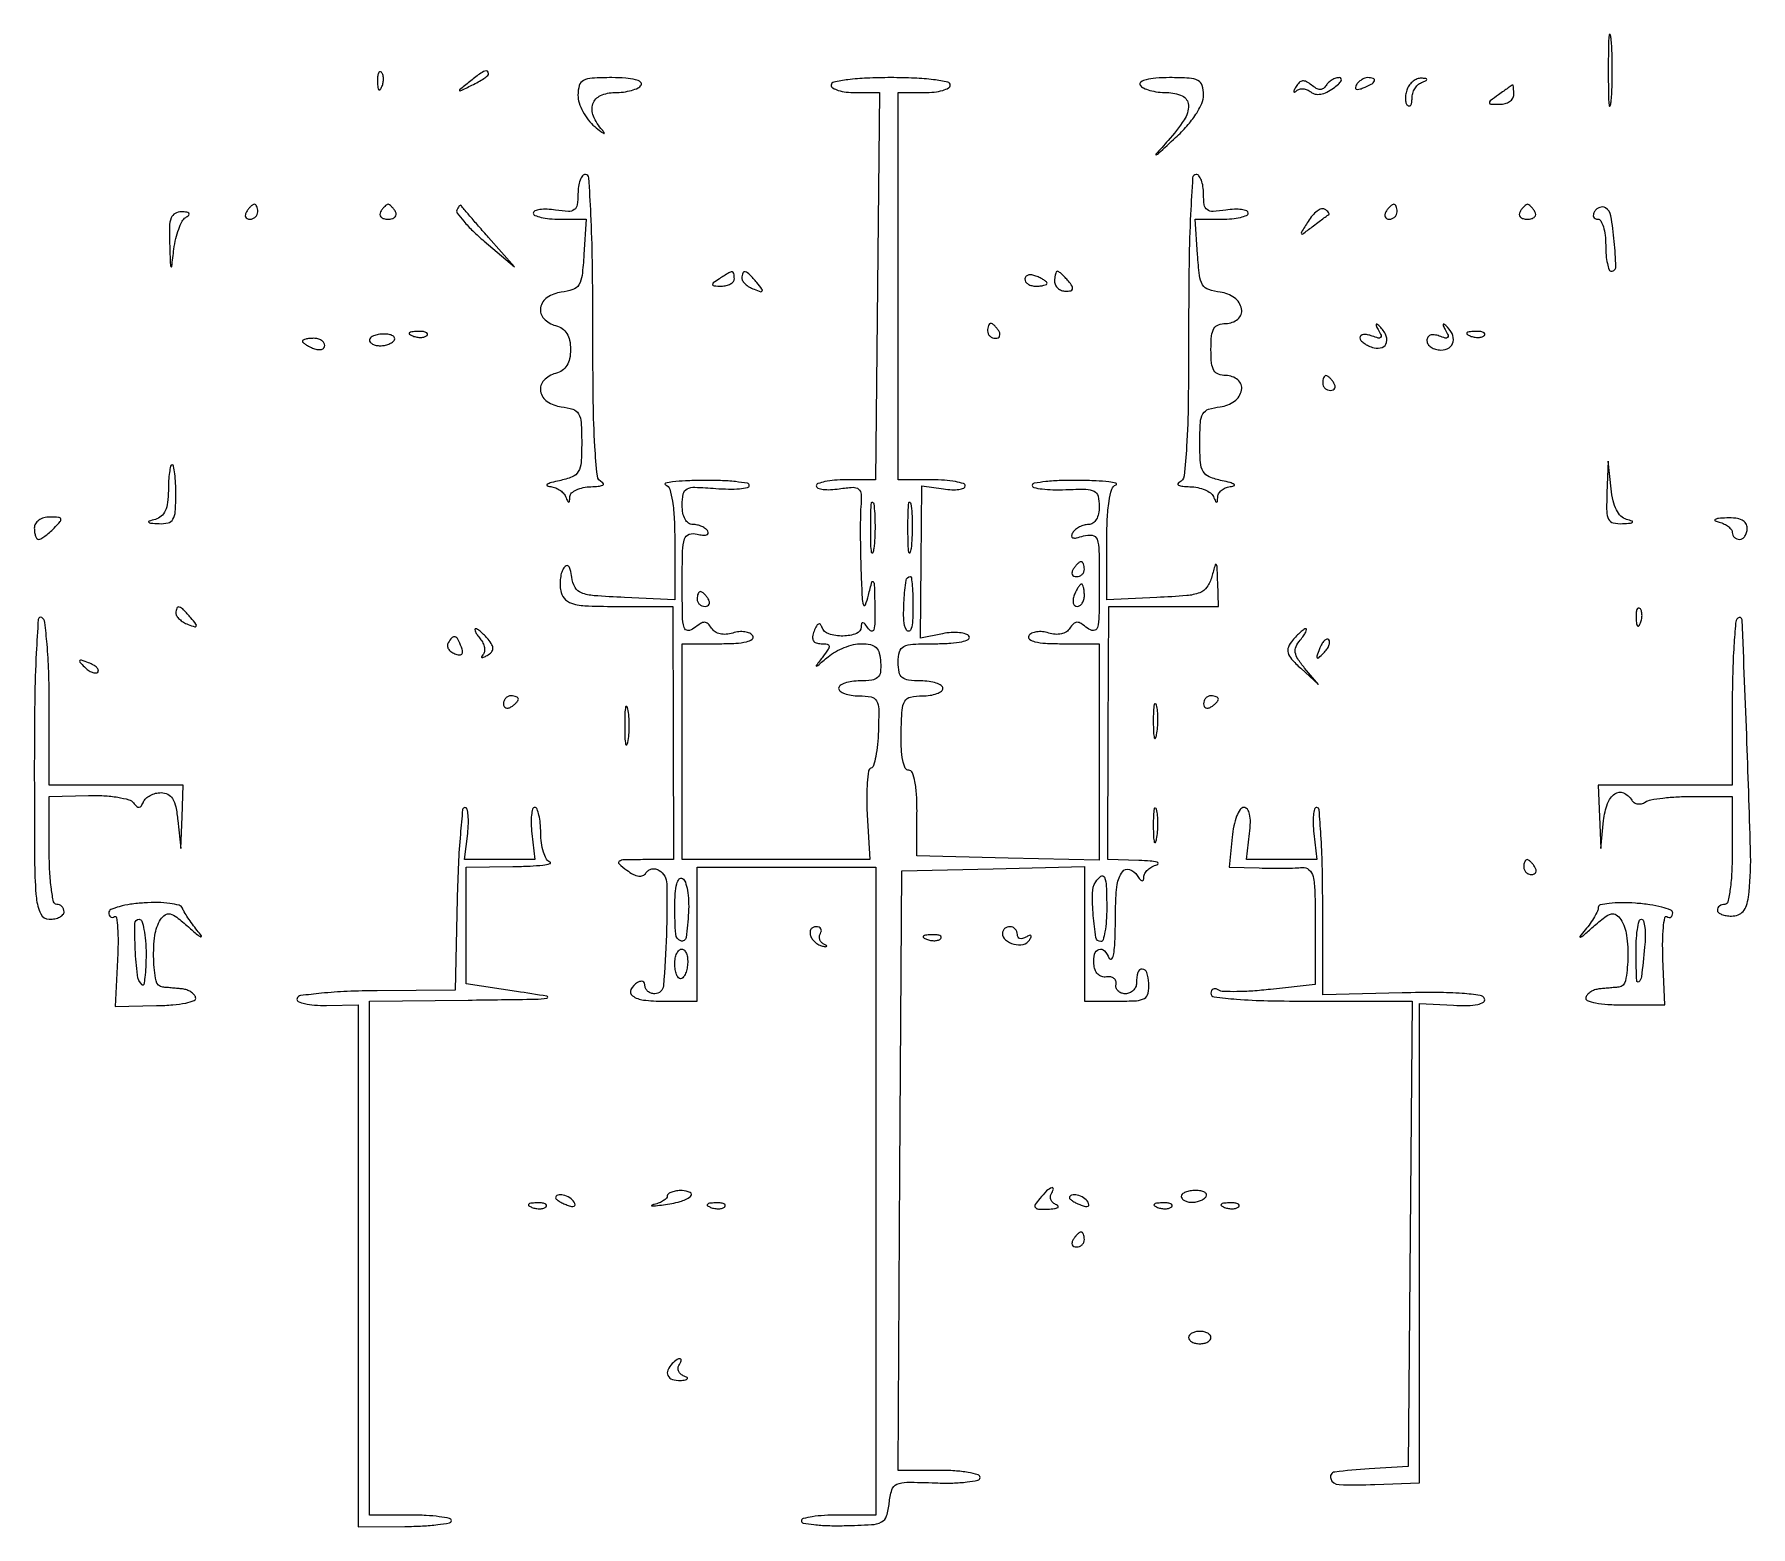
# Model space of a CAD drawing. Extents: x 4 to 234, y 3 to 204.
import ezdxf

# ---------------------------------------------------------------- set-up
doc = ezdxf.new("R2010")
doc.units = 0

msp = doc.modelspace()

# ---------------------------------------------------------------- linework, layer by layer
for points in [[(215.349414, 199, 0.003751), (215.372277, 195.952816, 0.018707), (215.461859, 194.245312, 0.76997), (215.592873, 194.223005, 0.084525), (215.732205, 194.75, 0.014123), (215.851512, 196.684912, 0.008335), (215.890106, 199, 0.008335), (215.851512, 201.315088, 0.014123), (215.732205, 203.25, 0.084525), (215.592873, 203.776995, 0.76997), (215.461859, 203.754688, 0.018707), (215.372277, 202.047184, 0.003751)], [(50.078947, 197.416667, 0.018894), (50.137993, 196.670344, 0.168741), (50.279315, 196.37858, 0.470617), (50.461564, 196.395823, 0.054073), (50.683114, 196.8125, 0.051402), (50.839148, 197.359369, 0.05415), (50.876576, 197.916927, 0.060344), (50.797407, 198.402231, 0.126455), (50.604167, 198.729167, 0.296942), (50.385309, 198.77538, 0.208169), (50.200665, 198.592839, 0.077125), (50.089945, 198.112848, 0.028489)], [(62.44113, 197.444834, 0.000942), (61.103064, 196.368677, 0.387311), (61.086321, 196.259764, 0.374075), (61.194807, 196.229929, 0.000927), (62.75, 196.980018, 0.015626), (63.612012, 197.431534, 0.022763), (64.339062, 197.886617, 0.019609), (64.887367, 198.298271, 0.225611), (65, 198.535184, 0.244706), (64.834265, 198.853546, 0.258978), (64.485663, 198.889937, 0.060108), (63.784922, 198.486037, 0.008126)], [(111, 197, 0.266998), (111.221325, 196.615078, 0.057274), (111.954688, 196.293956, 0.045524), (113.004814, 196.073075, 0.029145), (114.25, 196.000702), (117.5, 196.001403), (117.217606, 170.000702), (116.935213, 144), (112.967606, 144, 0.019628), (111.446826, 143.940277, 0.031747), (110.165484, 143.757125, 0.03353), (109.227679, 143.495071, 0.317925), (109, 143.173193, 0.319542), (109.205462, 142.884525, 0.053377), (109.907287, 142.722422, 0.041727), (110.90464, 142.685568, 0.024819), (112.088636, 142.799701, -0.020515), (113.936375, 142.993878, -0.192517), (114.681105, 142.749808, -0.212902), (115.010621, 142.074874, -0.025553), (114.982674, 140.376508, 0.013643), (114.922162, 138.874433, 0.004081), (114.91112, 136.582474, 0.004088), (114.940778, 134.008105, 0.004416), (115.012352, 131.5, 0.003202), (115.15769, 128.18133, 0.067068), (115.338937, 127.207998, 0.708033), (115.592791, 127.202778, 0.027506), (116, 128.5, -0.005847), (116.478412, 130.292165, -0.664233), (116.65903, 130.314972, -0.12402), (116.790637, 129.852057, -0.001832), (116.866372, 127, -0.009518), (116.874484, 124.893066, -0.066587), (116.723027, 123.878326, -0.406306), (116.41296, 123.701701, -0.187915), (116, 124, 0.021149), (115.559769, 124.621859, 0.167501), (115.269141, 124.8125, 0.405416), (115.081977, 124.704915, 0.066727), (115.015313, 124.25, -0.311649), (114.380463, 123.354066, -0.085325), (112.582988, 123.027219, -0.078469), (110.672519, 123.310065, -0.240864), (109.766854, 124.199438, 0.096544), (109.55464, 124.575078, 0.339111), (109.300063, 124.629388, 0.160643), (109.015238, 124.357444, 0.0309), (108.714905, 123.699438, 0.055048), (108.515212, 122.93782, 0.164252), (108.609974, 122.414561, 0.191052), (108.986748, 122.104552, 0.07789), (109.65383, 122, -0.038761), (110.476558, 121.936124, -0.331907), (110.719557, 121.687968, -0.185629), (110.61433, 121.244783, -0.014687), (109.889678, 120.25, 0.001609), (108.985605, 119.074767, 0.621148), (109.022569, 119, 0.176901), (109.190949, 119.061498, 0.000873), (110.595974, 120.25, -0.04887), (111.562516, 120.920066, -0.034132), (112.763158, 121.48573, -0.034544), (114.001598, 121.872887, -0.058623), (115.078741, 121.999294, -0.052067), (116.278054, 121.873712, -0.141968), (117.023481, 121.475706, -0.137984), (117.453125, 120.732378, -0.04809), (117.644213, 119.499294, -0.044205), (117.60316, 118.163154, -0.180434), (117.237185, 117.45343, -0.155184), (116.455701, 117.095251, -0.030472), (114.894213, 117, 0.03281), (113.785559, 116.927172, 0.050414), (112.850175, 116.70625, 0.065163), (112.204271, 116.383968, 0.249448), (112, 116, 0.241565), (112.196766, 115.616492, 0.068665), (112.807812, 115.294024, 0.052691), (113.696691, 115.073496, 0.034574), (114.75, 115.000933, -0.045058), (116.370849, 114.855126, -0.225815), (117.090677, 114.33693, -0.123999), (117.379309, 113.233879, -0.01055), (117.344158, 110.282319, -0.016536), (117.223154, 108.453751, -0.024578), (116.986123, 106.867076, -0.02186), (116.682895, 105.634121, -0.246398), (116.344158, 105.28341, 0.283836), (116.026374, 104.904651, 0.016171), (115.8475, 103.323016, 0.020791), (115.770039, 101.322531, 0.01338), (115.838821, 99.002024), (116.177642, 93), (103.588821, 93), (91, 93), (91, 107.5), (91, 122), (96.059017, 122, 0.014226), (98.203688, 122.061034, 0.043664), (99.640575, 122.269643, 0.095169), (100.384723, 122.603041, 0.397499), (100.47486, 123.040677, 0.147938), (100.078116, 123.391097, 0.071205), (99.421166, 123.585397, 0.061084), (98.619286, 123.604145, 0.05222), (97.790997, 123.433665, -0.057517), (96.909957, 123.262008, -0.075361), (96.093129, 123.321679, -0.086591), (95.419402, 123.603443, -0.112562), (94.95137, 124.078686, 0.061589), (94.469106, 124.679227, 0.196906), (94.00174, 124.867168, 0.143853), (93.435417, 124.696786, 0.028692), (92.576215, 124.063253, -0.173597), (91.770373, 123.770051, -0.341471), (91.259258, 124.160968, -0.060371), (91.039588, 125.729295, -0.004641), (91, 129.994187, -0.005184), (91.046054, 134.435746, -0.067326), (91.301043, 136.065654, -0.250079), (91.913738, 136.685321, -0.140088), (93.00138, 136.70989, 0.033809), (93.733252, 136.570513, 0.095442), (94.250238, 136.606613, 0.238295), (94.46851, 136.80112, 0.236417), (94.442363, 137.093259, 0.095554), (94.122626, 137.440555, 0.052741), (93.623294, 137.733645, 0.049897), (93.033747, 137.93274, 0.056553), (92.440983, 138, -0.154487), (91.850458, 138.186918, -0.113414), (91.388519, 138.701201, -0.082342), (91.095653, 139.524785, -0.044365), (91, 140.600694, -0.04766), (91.144363, 142.111768, -0.233599), (91.648173, 142.775236, -0.125284), (92.709441, 143.004876, -0.010799), (95.5, 142.843488, 0.015733), (97.225294, 142.760779, 0.026241), (98.678125, 142.813151, 0.024645), (99.769415, 142.964471, 0.360427), (100, 143.242794, 0.367658), (99.747646, 143.539594, 0.013357), (98.164062, 143.75438, 0.018813), (96.146274, 143.896822, 0.011372), (93.75, 143.921053, 0.007776), (91.433531, 143.855752, 0.018104), (89.703125, 143.717133, 0.036991), (88.761862, 143.536022, 0.719217), (88.75, 143.337719, -0.22467), (89.314976, 142.725477, -0.036926), (89.691225, 141.114578, -0.028271), (89.928516, 138.728131, -0.010645), (90, 135.370977), (90, 127.90862), (83.25, 128.20431, -0.007454), (79.156263, 128.444827, -0.072927), (77.470294, 128.820406, -0.175977), (76.614145, 129.561025, -0.092483), (76.159206, 130.912109, 0.021104), (75.964886, 131.964685, 0.13975), (75.710034, 132.428472, 0.372844), (75.40059, 132.452308, 0.095372), (75.031774, 132.051411, 0.075452), (74.765761, 131.427383, 0.04004), (74.621342, 130.597508, 0.038716), (74.608087, 129.706153, 0.048351), (74.739199, 128.889302, 0.14654), (75.338944, 127.904002, 0.124047), (76.420921, 127.332202, 0.052233), (78.408461, 127.062313, 0.007648), (82.481794, 127), (89.730325, 127), (89.78404, 110), (89.837755, 93), (85.727748, 93, 0.004987), (83.178251, 92.974572, 0.140083), (82.550755, 92.781632, 0.492325), (82.522363, 92.423729, 0.025908), (83.552536, 91.585243, 0.034832), (84.439225, 91.027186, 0.087449), (85.162386, 90.789426, 0.136881), (85.722316, 90.861991, 0.155299), (86.131863, 91.213358, -0.106283), (86.463324, 91.558386, -0.099372), (86.915197, 91.747088, -0.096084), (87.417983, 91.750061, -0.092237), (87.893448, 91.565853, -0.254604), (88.929699, 89.750144, -0.013672), (88.8793, 82.893621, -0.012578), (88.469671, 76.057261, -0.389531), (87.318493, 75, -0.078838), (86.814834, 75.079911, -0.090746), (86.387307, 75.311086, -0.100777), (86.101487, 75.655125, -0.123713), (86, 76.059017, 0.108972), (85.921712, 76.413961, 0.182303), (85.70625, 76.6254, 0.161196), (85.3821, 76.656512, 0.082592), (85, 76.5, 0.135722), (84.117398, 75.54769, 0.373032), (84.315659, 74.724913, 0.126994), (85.793502, 74.155765, 0.028752), (88.5, 74), (93, 74), (93, 83), (93, 92), (105, 92), (117, 92), (117, 48.5), (117, 5), (112, 5, 0.014467), (110.083166, 4.944526, 0.023727), (108.46875, 4.773882, 0.020377), (107.238932, 4.532893, 0.347153), (107, 4.230236, 0.363154), (107.250102, 3.931302, 0.016066), (108.689063, 3.720755, 0.020781), (110.545469, 3.587605, 0.012568), (112.75, 3.57678, 0.00853), (116.409444, 3.713286, 0.103271), (117.761688, 4.073239, 0.203951), (118.442683, 4.877748, 0.049814), (118.796274, 6.617482, -0.047366), (119.146321, 8.383953, -0.221574), (119.817183, 9.139056, -0.104577), (121.154073, 9.409926, -0.007134), (125.046274, 9.321329, 0.014976), (127.328823, 9.305176, 0.024749), (129.251093, 9.444516, 0.022067), (130.707076, 9.688416, 0.353932), (131, 10.050392, 0.337353), (130.716787, 10.422378, 0.024684), (129.381043, 10.721053, 0.026461), (127.601408, 10.931517, 0.016203), (125.488656, 11), (119.977311, 11), (120.238656, 51.25), (120.5, 91.5), (132.75, 91.780779), (145, 92.061558), (145, 83.030779), (145, 74), (149.394213, 74, 0.01265), (151.997202, 74.065864, 0.116571), (153.073753, 74.378568, 0.221301), (153.560097, 75.059191, 0.061267), (153.644213, 76.404041, 0.061666), (153.376952, 77.847404, 0.320896), (152.765577, 78.30593, 0.347281), (152.183753, 77.867252, 0.064152), (152, 76.440983, -0.103216), (151.885271, 75.891133, -0.098834), (151.559375, 75.423289, -0.096907), (151.072549, 75.109789, -0.095012), (150.5, 75, -0.085015), (149.946227, 75.094843, -0.112004), (149.514063, 75.367188, -0.124722), (149.271843, 75.773817, -0.12222), (149.25, 76.25, 0.128584), (149.223342, 76.706194, 0.149582), (148.974902, 77.060828, 0.126385), (148.531039, 77.25443, 0.079645), (147.962432, 77.254946, -0.117685), (147.334238, 77.302935, -0.123862), (146.808943, 77.630081, -0.105574), (146.443145, 78.217507, -0.067954), (146.274581, 79.004946, -0.078345), (146.381044, 80.313428, -0.2518), (146.945373, 80.94288, -0.299171), (147.688439, 80.765098, -0.093026), (148.337719, 79.75, 0.564275), (148.677183, 79.695289, 0.146251), (148.959099, 80.339209, 0.024002), (149.127457, 82.602982, 0.004491), (149.199262, 86.763461, -0.034073), (149.419965, 89.646831, -0.117784), (150.108167, 91.374873, -0.330877), (151.059965, 91.688423, -0.173032), (152.096491, 90.878115, 0.024191), (152.479381, 90.333747, 0.173309), (152.746507, 90.163943, 0.394045), (152.921476, 90.265921, 0.069953), (152.984687, 90.676676, -0.131233), (153.120722, 91.160689, -0.072387), (153.509564, 91.642042, -0.064027), (154.079698, 92.048126, -0.058922), (154.75, 92.310674, 0.330021), (154.895265, 92.491176, 0.358861), (154.76133, 92.667734, 0.040501), (153.831491, 92.809948, 0.010749), (152.331122, 92.883999), (148.162245, 93), (148.21596, 110), (148.269675, 127), (155.634838, 127), (163, 127), (162.90032, 130.25, 0.001929), (162.827757, 132.351329, 0.19596), (162.70926, 132.612878, 0.560572), (162.556824, 132.571762, 0.003865), (162.108669, 131, -0.082252), (161.460674, 129.602461, -0.154024), (160.490976, 128.839171, -0.071156), (158.737144, 128.448575, -0.008253), (154.708349, 128.20431), (148, 127.90862), (148, 135.370977, -0.010645), (148.071484, 138.728131, -0.028271), (148.308775, 141.114578, -0.036926), (148.685024, 142.725477, -0.22467), (149.25, 143.337719, 0.719217), (149.238138, 143.536022, 0.036991), (148.296875, 143.717133, 0.018104), (146.566469, 143.855752, 0.007776), (144.25, 143.921053, 0.011263), (141.853713, 143.897342, 0.018636), (139.835907, 143.756497, 0.013123), (138.250479, 143.544056, 0.368208), (137.999898, 143.25, 0.351298), (138.227846, 142.965522, 0.023859), (139.321731, 142.775606, 0.025859), (140.774669, 142.6701, 0.015648), (142.499898, 142.688234, -0.011863), (145.201167, 142.737077, -0.115001), (146.30789, 142.47252, -0.220835), (146.836269, 141.808954, -0.059513), (147, 140.438234, -0.050013), (146.900946, 139.450424, -0.083666), (146.602251, 138.673016, -0.11019), (146.138723, 138.1787, -0.150633), (145.559017, 138, 0.067829), (144.957074, 137.917964, 0.052389), (144.340325, 137.674779, 0.053437), (143.801877, 137.316564, 0.08103), (143.433788, 136.892866, 0.113869), (143.287857, 136.462349, 0.359143), (143.445308, 136.226959, 0.128686), (143.944965, 136.209117, 0.021768), (144.874771, 136.460254, -0.113007), (146.062987, 136.558232, -0.28558), (146.699557, 136.022994, -0.074244), (146.957047, 134.496342, -0.004719), (147, 129.944943, -0.004673), (146.960416, 125.709533, -0.060861), (146.740679, 124.15321, -0.342965), (146.230054, 123.7665, -0.171685), (145.423785, 124.063253, 0.028692), (144.564583, 124.696786, 0.143853), (143.99826, 124.867168, 0.196906), (143.530894, 124.679227, 0.061589), (143.04863, 124.078686, -0.112562), (142.580598, 123.603443, -0.086591), (141.906871, 123.321679, -0.075361), (141.090043, 123.262008, -0.057517), (140.209003, 123.433665, 0.05222), (139.380714, 123.604145, 0.061084), (138.578834, 123.585397, 0.071205), (137.921884, 123.391097, 0.147938), (137.52514, 123.040677, 0.397499), (137.615277, 122.603041, 0.095169), (138.359425, 122.269643, 0.043664), (139.796312, 122.061034, 0.014226), (141.940983, 122), (147, 122), (147, 107.469221), (147, 92.938442), (134.75, 93.219221), (122.5, 93.5), (122.525183, 99.25, 0.014476), (122.465505, 101.678309, 0.033938), (122.245827, 103.479381, 0.045355), (121.902998, 104.67219, 0.309412), (121.423982, 105, -0.296455), (120.956941, 105.303595, -0.053931), (120.625993, 106.335917, -0.038562), (120.428072, 107.906085, -0.017143), (120.398799, 109.993836, -0.010374), (120.525973, 113.093125, -0.114621), (120.878598, 114.274775, -0.215547), (121.640341, 114.827783, -0.05032), (123.25, 114.993836, 0.034571), (124.303303, 115.069123, 0.052618), (125.192188, 115.291939, 0.068485), (125.803344, 115.615968, 0.241151), (126, 116, 0.254951), (125.790443, 116.384262, 0.06271), (125.11875, 116.70625, 0.048861), (124.149251, 116.927234, 0.031626), (123, 117, -0.030103), (121.386401, 117.097235, -0.144586), (120.55, 117.458333, -0.173074), (120.126572, 118.175563, -0.047675), (120, 119.5, -0.063712), (120.181823, 120.921124, -0.217674), (120.755902, 121.626458, -0.105033), (121.976789, 121.937774, -0.010093), (125.059017, 122, 0.015665), (127.072946, 122.063113, 0.037731), (128.549167, 122.268257, 0.06524), (129.41159, 122.577023, 0.437688), (129.520244, 122.967245, 0.181872), (129.089494, 123.299768, 0.048422), (128.225019, 123.475755, 0.042531), (127.132043, 123.496582, 0.032871), (125.950419, 123.340084), (122.978386, 122.745677), (123.082686, 132.972616), (123.186987, 143.199555), (126.093494, 142.77297, 0.026408), (127.207603, 142.669144, 0.044268), (128.146214, 142.71457, 0.058115), (128.801792, 142.884019, 0.309818), (129, 143.173193, 0.331201), (128.759536, 143.49639, 0.027448), (127.678125, 143.757125, 0.02815), (126.224994, 143.940344, 0.017286), (124.5, 144), (120, 144), (120, 170), (120, 196), (123.5, 196, 0.027026), (124.841111, 196.072542, 0.042582), (125.971875, 196.29375, 0.052312), (126.767902, 196.614308, 0.277684), (127, 197, 0.358912), (126.659026, 197.413821, 0.01702), (124.75, 197.71875, 0.020476), (122.198174, 197.932089, 0.010616), (119, 198, 0.010616), (115.801826, 197.932089, 0.020476), (113.25, 197.71875, 0.01702), (111.340974, 197.413821, 0.358912)], [(77, 195.654988, 0.078397), (77.163258, 194.620156, 0.044165), (77.660938, 193.447027, 0.042752), (78.389005, 192.32341, 0.05374), (79.25, 191.431521, 0.007227), (80.065725, 190.77027, 0.060007), (80.471875, 190.523006, 0.744315), (80.53475, 190.594972, 0.039767), (80.25, 190.976534, -0.080461), (79.079648, 192.843153, -0.183043), (79.018414, 194.48071, -0.210149), (80.03481, 195.59615, -0.104769), (81.940983, 196, 0.031397), (83.112115, 196.073612, 0.037109), (84.1996, 196.29375, 0.040338), (85.065839, 196.614422, 0.146547), (85.5, 197, 0.397171), (85.416353, 197.407294, 0.091154), (84.715335, 197.729054, 0.045191), (83.410761, 197.937148, 0.016966), (81.559017, 198, 0.012668), (78.891759, 197.932413, 0.106502), (77.736033, 197.621408, 0.2071), (77.181089, 196.945303, 0.06983)], [(152.5, 197, 0.146547), (152.934161, 196.614422, 0.040338), (153.8004, 196.29375, 0.037109), (154.887885, 196.073612, 0.031397), (156.059017, 196, -0.107991), (158.154282, 195.54212, -0.284999), (158.967599, 194.31477, -0.155305), (158.399054, 192.324123, -0.036572), (156.252096, 189.554719, 0.001129), (154.599585, 187.709331, 0.788989), (154.64597, 187.642671, 0.09227), (154.942243, 187.827237, 0.000582), (157.252096, 189.946167, 0.026686), (158.77522, 191.504547, 0.035753), (159.969337, 193.078195, 0.040851), (160.75488, 194.529933, 0.103955), (161, 195.696167, 0.073059), (160.815003, 196.955491, 0.205619), (160.255279, 197.623666, 0.104598), (159.092507, 197.932328, 0.012759), (156.440983, 198, 0.016966), (154.589239, 197.937148, 0.045191), (153.284665, 197.729054, 0.091154), (152.583647, 197.407294, 0.397171)], [(173.428702, 196.798558, 0.016746), (173.17859, 196.32953, 0.145908), (173.139852, 196.099215, 0.539115), (173.237981, 196.050748, 0.051532), (173.497665, 196.241324, -0.120623), (173.893236, 196.455368, -0.085994), (174.397212, 196.497971, -0.078143), (174.930977, 196.365537, -0.07352), (175.410826, 196.074008, 0.126141), (175.998531, 195.796057, 0.089481), (176.731099, 195.787027, 0.071667), (177.564543, 196.053313, 0.044788), (178.443964, 196.582684, 0.025876), (179.115201, 197.128951, 0.079863), (179.480327, 197.583663, 0.259322), (179.483023, 197.861508, 0.274884), (179.250147, 198, 0.079883), (178.769107, 197.922653, 0.053415), (178.260229, 197.691986, 0.052536), (177.801767, 197.352571, 0.068848), (177.469989, 196.951442, -0.09966), (177.0976, 196.553499, -0.162543), (176.659782, 196.419205, -0.122336), (176.135473, 196.563244, -0.04532), (175.5, 197, 0.048145), (174.832284, 197.453395, 0.15043), (174.306204, 197.560953, 0.171929), (173.854893, 197.349873, 0.067453)], [(181.507079, 197.011454, 0.1144), (181.393111, 196.674071, 0.32948), (181.512472, 196.474315, 0.155351), (181.868281, 196.443138, 0.036408), (182.448062, 196.618443, 0.029964), (183.51997, 197.105273, 0.168622), (183.942608, 197.558518, 0.444011), (183.798253, 197.882327, 0.079093), (183.059017, 198, 0.088797), (182.65395, 197.927491, 0.053277), (182.21498, 197.709615, 0.051183), (181.810572, 197.389589, 0.061454)], [(188.345077, 196.456872, 0.045168), (188.164704, 195.820352, 0.050128), (188.110032, 195.183873, 0.056457), (188.179658, 194.639794, 0.137182), (188.376461, 194.290205, 0.208648), (188.610988, 194.198159, 0.243994), (188.816836, 194.314935, 0.106677), (188.957153, 194.683705, 0.037777), (189, 195.25, -0.072204), (189.09334, 195.892993, -0.062877), (189.367188, 196.516393, -0.06555), (189.772005, 197.026936, -0.096788), (190.25, 197.337719, 0.01027), (190.89123, 197.611907, 0.30932), (190.97782, 197.754345, 0.36718), (190.873211, 197.864951, 0.011982), (190.218615, 197.921053, 0.11028), (189.684501, 197.835877, 0.071509), (189.139692, 197.523515, 0.066477), (188.667271, 197.040853, 0.068987)], [(200.62394, 195.714286, 0.006197), (199.512349, 194.880134, 0.261955), (199.400148, 194.616404, 0.371588), (199.57816, 194.450871, 0.009385), (200.766144, 194.428571, 0.065856), (201.492678, 194.524681, 0.083125), (202.108388, 194.80625, 0.099193), (202.52021, 195.223982, 0.146162), (202.666667, 195.714286, 0.010379), (202.656433, 196.207238, 0.017162), (202.624894, 196.622321, 0.011234), (202.58096, 196.95165, 0.369485), (202.524463, 197, 0.147703), (202.42678, 196.9705, 0.002053), (201.907525, 196.622321, 0.005548), (201.308131, 196.20706, 0.003599)], [(77, 182.386501, -0.035336), (76.89666, 180.926063, -0.203387), (76.505147, 180.27673, -0.17107), (75.719108, 180.04383, -0.023735), (74, 180.213308, 0.025568), (72.850015, 180.322426, 0.042928), (71.88125, 180.2814, 0.055623), (71.202007, 180.11571, 0.314934), (71, 179.826807, 0.305011), (71.215749, 179.506035, 0.039541), (72.04422, 179.242875, 0.035216), (73.192369, 179.059796, 0.021934), (74.554791, 179), (78.109582, 179), (77.804791, 174.25, -0.01391), (77.545983, 171.441637, -0.106113), (77.117114, 170.194236, -0.175693), (76.305172, 169.537145, -0.054549), (74.75, 169.183578, 0.120294), (72.872817, 168.48984, 0.205639), (71.983685, 167.107969, 0.23341), (72.422407, 165.651056, 0.14192), (74, 164.710251, -0.083895), (74.889715, 164.309535, -0.106161), (75.515278, 163.662715, -0.091306), (75.880476, 162.73509, -0.048274), (76, 161.5, -0.048274), (75.880476, 160.26491, -0.091306), (75.515278, 159.337285, -0.106161), (74.889715, 158.690465, -0.083895), (74, 158.289749, 0.14192), (72.422407, 157.348944, 0.23341), (71.983685, 155.892031, 0.205639), (72.872817, 154.51016, 0.120294), (74.75, 153.816422, -0.048943), (76.317228, 153.478499, -0.187385), (77.079271, 152.861446, -0.116342), (77.424209, 151.697179, -0.014098), (77.5, 149.009821, -0.015534), (77.416163, 146.312014, -0.117255), (77.047252, 145.100468, -0.168328), (76.228119, 144.398895, -0.041037), (74.5, 143.878135, 0.012685), (73.434864, 143.621956, 0.06423), (72.870833, 143.390317, 0.545446), (72.86209, 143.229, 0.139748), (73.166667, 143.118315, -0.065719), (73.841558, 142.980017, -0.057312), (74.491913, 142.667567, -0.060165), (75.021557, 142.237024, -0.09643), (75.337719, 141.75, 0.009076), (75.617987, 141.090194, 0.295955), (75.757018, 141, 0.382689), (75.864758, 141.096611, 0.011437), (75.921053, 141.75, -0.194597), (76.153471, 142.234275, -0.075084), (76.784622, 142.656003, -0.059566), (77.691617, 142.956753, -0.043149), (78.75, 143.078947, 0.017437), (79.734045, 143.141588, 0.068218), (80.325, 143.282867, 0.378789), (80.420113, 143.467484, 0.239112), (80.25, 143.662281, -0.277036), (79.601611, 144.520968, -0.01164), (79.271482, 148.491332, -0.012072), (79.057351, 154.514785, -0.002848), (79, 164.583333, 0.003527), (78.938696, 173.273804, 0.008708), (78.737755, 179.645833, 0.003865), (78.458391, 184.570218, 0.395475), (78, 185, 0.23351), (77.61678, 184.810707, 0.072064), (77.29375, 184.232285, 0.055003), (77.073022, 183.38742, 0.036429)], [(159, 164.583333, -0.002848), (158.942649, 154.514785, -0.012072), (158.728518, 148.491332, -0.01164), (158.398389, 144.520968, -0.277036), (157.75, 143.662281, 0.219293), (157.566336, 143.467298, 0.394769), (157.650521, 143.282867, 0.072443), (158.213971, 143.141409, 0.017938), (159.166667, 143.078947, -0.042957), (160.224243, 142.956296, -0.048922), (161.198163, 142.656003, -0.055367), (161.954699, 142.235334, -0.143262), (162.337719, 141.75, 0.009076), (162.617987, 141.090194, 0.295955), (162.757018, 141, 0.382689), (162.864758, 141.096611, 0.011437), (162.921053, 141.75, -0.130933), (163.084057, 142.236243, -0.086374), (163.490872, 142.667567, -0.076144), (164.075195, 142.979477, -0.067808), (164.75, 143.118315, 0.115038), (165.103002, 143.226188, 0.569172), (165.104688, 143.390317, 0.07108), (164.563635, 143.62179, 0.012919), (163.5, 143.878135, -0.041037), (161.771881, 144.398895, -0.168328), (160.952748, 145.100468, -0.117255), (160.583837, 146.312014, -0.015534), (160.5, 149.009821, -0.014098), (160.575791, 151.697179, -0.116342), (160.920729, 152.861446, -0.187385), (161.682772, 153.478499, -0.048943), (163.25, 153.816422, 0.128134), (165.168048, 154.559125, 0.194677), (166.108391, 156.052573, 0.269203), (165.613527, 157.414388, 0.175857), (164, 158, -0.087745), (162.997538, 158.177287, -0.177212), (162.392857, 158.6875, -0.10769), (162.082184, 159.67572, -0.022514), (162, 161.5, -0.022514), (162.082184, 163.32428, -0.10769), (162.392857, 164.3125, -0.177212), (162.997538, 164.822713, -0.087745), (164, 165, 0.175857), (165.613527, 165.585612, 0.269203), (166.108391, 166.947427, 0.194677), (165.168048, 168.440875, 0.128134), (163.25, 169.183578, -0.054549), (161.694828, 169.537145, -0.175693), (160.882886, 170.194236, -0.106113), (160.454017, 171.441637, -0.01391), (160.195209, 174.25), (159.890418, 179), (163.445209, 179, 0.021934), (164.807631, 179.059796, 0.035216), (165.95578, 179.242875, 0.039541), (166.784251, 179.506035, 0.305011), (167, 179.826807, 0.314934), (166.797993, 180.11571, 0.055623), (166.11875, 180.2814, 0.042928), (165.149985, 180.322426, 0.025568), (164, 180.213308, -0.023735), (162.280892, 180.04383, -0.17107), (161.494853, 180.27673, -0.203387), (161.10334, 180.926063, -0.035336), (161, 182.386501, 0.036429), (160.926978, 183.38742, 0.055003), (160.70625, 184.232285, 0.072064), (160.38322, 184.810707, 0.23351), (160, 185, 0.395475), (159.541609, 184.570218, 0.003865), (159.262245, 179.645833, 0.008708), (159.061304, 173.273804, 0.003527)], [(22.160037, 175.75, 0.000576), (22.273088, 172.836989, 0.15468), (22.357333, 172.603935, 0.670856), (22.451445, 172.629454, 0.001028), (22.74139, 174.991262, -0.027921), (22.988653, 176.382251, -0.031867), (23.382234, 177.675346, -0.033608), (23.852623, 178.710924, -0.128366), (24.331352, 179.225949, 0.052457), (24.742249, 179.552414, 0.378798), (24.758609, 179.78442, 0.205273), (24.477406, 179.942483, 0.024608), (23.75, 179.984687, 0.13014), (22.890892, 179.765253, 0.17751), (22.374083, 179.164634, 0.083994), (22.1448, 177.982523, 0.015408)], [(32.5, 180, 0.082592), (32.343488, 179.6179, 0.161196), (32.3746, 179.29375, 0.182303), (32.586039, 179.078288, 0.108972), (32.940983, 179, 0.093332), (33.345238, 179.076123, 0.09642), (33.688914, 179.29375, 0.099167), (33.918938, 179.618444, 0.105053), (34, 180, 0.042167), (33.967655, 180.382849, 0.061769), (33.870461, 180.70625, 0.081139), (33.727648, 180.92554, 0.210953), (33.559017, 181, 0.151918), (33.34829, 180.934461, 0.038439), (33.066025, 180.70625, 0.035638), (32.768994, 180.382774, 0.029505)], [(50.5, 180, 0.146489), (50.397987, 179.620597, 0.191582), (50.538811, 179.29375, 0.134005), (50.925364, 179.072951, 0.063222), (51.5, 179, 0.063222), (52.074636, 179.072951, 0.134005), (52.461189, 179.29375, 0.191582), (52.602013, 179.620597, 0.146489), (52.5, 180, 0.025622), (52.235369, 180.382847, 0.032351), (51.951311, 180.70625, 0.033983), (51.686704, 180.937141, 0.163822), (51.5, 181, 0.163822), (51.313296, 180.937141, 0.033983), (51.048689, 180.70625, 0.032351), (50.764631, 180.382847, 0.025622)], [(60.763644, 180.316531, 0.285261), (60.795551, 179.824156, 0.021573), (61.655683, 178.724117, 0.024591), (62.879032, 177.426438, 0.015861), (64.413508, 176.042164), (68.5, 172.584328), (65, 176.531133, -0.001861), (63.647829, 178.067399, -0.002819), (62.484102, 179.414785, -0.001069), (61.493062, 180.580431, -0.068455), (61.350136, 180.8055, 0.328806), (61.255558, 180.857953, 0.14245), (61.116034, 180.796985, 0.066782), (60.941883, 180.607198, 0.029521)], [(175.039496, 178.685317, 0.002395), (174.14403, 177.231823, 0.309533), (174.154662, 177.031388, 0.411206), (174.324869, 177.00789, 0.002934), (175.589345, 177.967032, -0.001834), (176.344261, 178.542281, -0.002474), (177.031726, 179.056831, -0.001679), (177.611961, 179.483649, -0.026773), (177.816531, 179.616897, 0.327052), (177.866267, 179.729835, 0.109435), (177.785582, 179.903311, 0.060835), (177.576641, 180.116699, 0.030217), (177.266683, 180.335181, 0.22773), (176.835618, 180.380937, 0.074011), (176.255065, 180.071407, 0.05645), (175.623948, 179.483041, 0.037696)], [(185.5, 180, 0.082592), (185.343488, 179.6179, 0.161196), (185.3746, 179.29375, 0.182303), (185.586039, 179.078288, 0.108972), (185.940983, 179, 0.093332), (186.345238, 179.076123, 0.09642), (186.688914, 179.29375, 0.099167), (186.918938, 179.618444, 0.105053), (187, 180, 0.042167), (186.967655, 180.382849, 0.061769), (186.870461, 180.70625, 0.081139), (186.727648, 180.92554, 0.210953), (186.559017, 181, 0.151918), (186.34829, 180.934461, 0.038439), (186.066025, 180.70625, 0.035638), (185.768994, 180.382774, 0.029505)], [(203.5, 180, 0.146489), (203.397987, 179.620597, 0.191582), (203.538811, 179.29375, 0.134005), (203.925364, 179.072951, 0.063222), (204.5, 179, 0.063222), (205.074636, 179.072951, 0.134005), (205.461189, 179.29375, 0.191582), (205.602013, 179.620597, 0.146489), (205.5, 180, 0.025622), (205.235369, 180.382847, 0.032351), (204.951311, 180.70625, 0.033983), (204.686704, 180.937141, 0.163822), (204.5, 181, 0.163822), (204.313296, 180.937141, 0.033983), (204.048689, 180.70625, 0.032351), (203.764631, 180.382847, 0.025622)], [(213.510081, 180.016312, 0.080893), (213.349448, 179.627895, 0.159256), (213.377561, 179.298542, 0.183522), (213.587109, 179.079835, 0.111402), (213.940983, 179, -0.26942), (214.348842, 178.763029, -0.056132), (214.688914, 177.971875, -0.044842), (214.923096, 176.841003, -0.028651), (215, 175.5, 0.020908), (215.056121, 174.15852, 0.033683), (215.228075, 173.028125, 0.036873), (215.474759, 172.207506, 0.310726), (215.776426, 172, 0.422526), (216.364135, 172.60458, 0.016702), (216.153646, 176.011758, 0.018501), (215.699315, 179.431044, 0.215267), (214.963465, 180.52258, 0.122376), (214.60038, 180.638899, 0.10076), (214.19611, 180.584257, 0.091183), (213.812318, 180.36601, 0.079744)], [(96, 171, 0.011213), (95.169589, 170.436556, 0.309569), (95.083458, 170.201904, 0.327416), (95.271084, 170.047261, 0.011938), (96.25, 170.015313, 0.055234), (96.919445, 170.083567, 0.075283), (97.485938, 170.298248, 0.095191), (97.865757, 170.619685, 0.17131), (98, 171, 0.042895), (97.938046, 171.720828, 0.364836), (97.707705, 171.914708, 0.137048), (97.26282, 171.790433, 0.007234)], [(99, 171.106989, 0.148172), (99.117443, 170.719384, 0.058677), (99.482174, 170.291272, 0.05126), (100.013435, 169.891147, 0.0442), (100.641444, 169.584097, 0.012731), (101.541716, 169.264678, 0.389672), (101.741192, 169.355597, 0.27071), (101.707299, 169.617386, 0.008807), (101.018999, 170.477108, 0.017238), (100.053128, 171.562498, 0.127361), (99.469452, 171.925, 0.389178), (99.129499, 171.765008, 0.097466)], [(137, 170.968615, 0.152681), (137.115494, 170.599211, 0.098158), (137.440625, 170.284531, 0.08088), (137.926468, 170.07223, 0.062722), (138.5, 170, 0.024748), (139.074824, 170.028469, 0.039339), (139.559375, 170.115447, 0.046727), (139.903916, 170.241071, 0.289661), (140, 170.393011, 0.222225), (139.912889, 170.579329, 0.030693), (139.559375, 170.839659, 0.030395), (139.074558, 171.112506, 0.02136), (138.5, 171.361626, 0.055937), (137.925634, 171.511135, 0.100118), (137.440625, 171.483616, 0.147206), (137.122486, 171.289193, 0.184534)], [(141, 170.666667, 0.110531), (141.113835, 170.15801, 0.099964), (141.435961, 169.725, 0.094873), (141.917474, 169.434565, 0.088623), (142.484124, 169.333333, 0.046192), (143.161164, 169.396015, 0.284908), (143.408272, 169.621532, 0.21616), (143.350913, 170.0015, 0.02929), (142.861679, 170.666667, 0.015561), (142.410313, 171.177323, 0.020979), (141.969258, 171.608333, 0.018608), (141.58358, 171.929718, 0.165873), (141.377555, 172, 0.278952), (141.231901, 171.911882, 0.051723), (141.110907, 171.608333, 0.042237), (141.027384, 171.177572, 0.02678)], [(54.8125, 163.316886, 0.051402), (55.359369, 163.160852, 0.05415), (55.916927, 163.123424, 0.060344), (56.402231, 163.202593, 0.126455), (56.729167, 163.395833, 0.296942), (56.77538, 163.614691, 0.208169), (56.592839, 163.799335, 0.077125), (56.112848, 163.910055, 0.028489), (55.416667, 163.921053, 0.018894), (54.670344, 163.862007, 0.168741), (54.37858, 163.720685, 0.470617), (54.395823, 163.538436, 0.054073)], [(132, 164, 0.105053), (132.081062, 163.618444, 0.099167), (132.311086, 163.29375, 0.09642), (132.654762, 163.076123, 0.093332), (133.059017, 163, 0.108972), (133.413961, 163.078288, 0.182303), (133.6254, 163.29375, 0.161196), (133.656512, 163.6179, 0.082592), (133.5, 164, 0.029505), (133.231006, 164.382774, 0.035638), (132.933975, 164.70625, 0.038439), (132.65171, 164.934461, 0.151918), (132.440983, 165, 0.210953), (132.272352, 164.92554, 0.081139), (132.129539, 164.70625, 0.061769), (132.032345, 164.382849, 0.042167)], [(184.50372, 164.080061, -0.031252), (184.840997, 163.405299, -0.315478), (184.778946, 163.114391, -0.260391), (184.460656, 163.036504, -0.024236), (183.664045, 163.298676, 0.04341), (183.026257, 163.481828, 0.080282), (182.488813, 163.499385, 0.129328), (182.135849, 163.356442, 0.236459), (182, 163.085247, 0.179373), (182.134233, 162.723114, 0.060702), (182.556273, 162.338064, 0.051093), (183.168927, 161.990329, 0.039614), (183.893696, 161.73805, 0.151005), (184.992573, 161.786397, 0.259401), (185.580127, 162.457023, 0.176443), (185.425828, 163.572638, 0.086648), (184.535286, 164.721056, 0.05845), (184.271217, 164.910204, 0.554901), (184.17221, 164.855032, 0.128503), (184.226818, 164.594226, 0.016002)], [(193.50372, 164.080061, -0.031252), (193.840997, 163.405299, -0.315478), (193.778946, 163.114391, -0.260391), (193.460656, 163.036504, -0.024236), (192.664045, 163.298676, 0.055803), (191.982508, 163.476275, 0.125109), (191.45439, 163.420353, 0.174033), (191.12407, 163.142671, 0.132555), (191, 162.682901, 0.14809), (191.144852, 162.204558, 0.09891), (191.552269, 161.797031, 0.082461), (192.161311, 161.522267, 0.064904), (192.880066, 161.428571, 0.138856), (193.96263, 161.735123, 0.208563), (194.51498, 162.52935, 0.167291), (194.365732, 163.62757, 0.091724), (193.535286, 164.721056, 0.05845), (193.271217, 164.910204, 0.554901), (193.17221, 164.855032, 0.128503), (193.226818, 164.594226, 0.016002)], [(196.8125, 163.316886, 0.051402), (197.359369, 163.160852, 0.05415), (197.916927, 163.123424, 0.060344), (198.402231, 163.202593, 0.126455), (198.729167, 163.395833, 0.296942), (198.77538, 163.614691, 0.208169), (198.592839, 163.799335, 0.077125), (198.112848, 163.910055, 0.028489), (197.416667, 163.921053, 0.018894), (196.670344, 163.862007, 0.168741), (196.37858, 163.720685, 0.470617), (196.395823, 163.538436, 0.054073)], [(40, 162.606989, 0.222225), (40.087111, 162.420671, 0.030693), (40.440625, 162.160341, 0.030395), (40.925442, 161.887494, 0.02136), (41.5, 161.638374, 0.055937), (42.074366, 161.488865, 0.100118), (42.559375, 161.516384, 0.147206), (42.877514, 161.710807, 0.184534), (43, 162.031385, 0.152681), (42.884506, 162.400789, 0.098158), (42.559375, 162.715469, 0.08088), (42.073532, 162.92777, 0.062722), (41.5, 163, 0.024748), (40.925176, 162.971531, 0.039339), (40.440625, 162.884553, 0.046727), (40.096084, 162.758929, 0.289661)], [(49, 162.785714, 0.177669), (49.110023, 162.485859, 0.092326), (49.423289, 162.230804, 0.072414), (49.889664, 162.058116, 0.05256), (50.440983, 162, 0.049465), (51.028204, 162.058236, 0.04742), (51.601322, 162.230804, 0.051141), (52.077588, 162.484489, 0.106803), (52.367564, 162.785714, 0.251349), (52.385718, 163.082567, 0.161426), (52.144585, 163.340625, 0.085489), (51.631456, 163.515602, 0.039538), (50.926581, 163.571429, 0.0389), (50.188845, 163.513946, 0.057994), (49.565933, 163.340625, 0.076248), (49.14145, 163.086501, 0.223398)], [(177, 157, 0.105053), (177.081062, 156.618444, 0.099167), (177.311086, 156.29375, 0.09642), (177.654762, 156.076123, 0.093332), (178.059017, 156, 0.108972), (178.413961, 156.078288, 0.182303), (178.6254, 156.29375, 0.161196), (178.656512, 156.6179, 0.082592), (178.5, 157, 0.029505), (178.231006, 157.382774, 0.035638), (177.933975, 157.70625, 0.038439), (177.65171, 157.934461, 0.151918), (177.440983, 158, 0.210953), (177.272352, 157.92554, 0.081139), (177.129539, 157.70625, 0.061769), (177.032345, 157.382849, 0.042167)], [(22, 142.573324, -0.030212), (21.903021, 140.969811, -0.075773), (21.58896, 139.844089, -0.108169), (21.042107, 139.107806, -0.115727), (20.25, 138.689326, 0.01159), (19.4117, 138.449367, 0.541772), (19.37122, 138.306344, 0.197309), (19.607705, 138.187999, 0.005718), (20.75, 138.116001, 0.068838), (21.963546, 138.220562, 0.208528), (22.616625, 138.701321, 0.116033), (22.928522, 139.731355, 0.015749), (23, 142, 0.011735), (22.964002, 143.53358, 0.019357), (22.853125, 144.825, 0.014069), (22.69791, 145.834959, 0.362246), (22.5, 146, 0.3514), (22.303064, 145.842095, 0.018557), (22.146875, 144.993414, 0.02252), (22.036023, 143.887027, 0.013708)], [(215.168103, 142.25, 0.013028), (215.134696, 139.771653, 0.113977), (215.393762, 138.710956, 0.224136), (216.02047, 138.221255, 0.068561), (217.25, 138.116001, 0.007221), (218.318183, 138.186552, 0.17943), (218.581317, 138.308979, 0.555181), (218.546099, 138.45713, 0.016508), (217.806644, 138.678417, -0.133275), (217.055312, 139.11135, -0.079298), (216.447281, 139.954471, -0.05936), (215.997975, 141.193245, -0.031107), (215.724747, 142.812415), (215.336206, 146.5)], [(116.724731, 134.767909, -0.069146), (116.574262, 134.205163, -0.756877), (116.435944, 134.222448, -0.031761), (116.337136, 135.352754, -0.005499), (116.309869, 137.5, -0.005888), (116.331591, 139.655786, -0.025342), (116.424528, 140.934948, -0.556092), (116.565802, 141.000181, -0.212532), (116.714526, 140.767909, -0.024559), (116.845055, 139.487453, -0.012695), (116.888655, 137.878422, -0.01259), (116.849672, 136.218327, -0.018638)], [(121.724731, 134.767909, -0.069146), (121.574262, 134.205163, -0.756877), (121.435944, 134.222448, -0.031761), (121.337136, 135.352754, -0.005499), (121.309869, 137.5, -0.005888), (121.331591, 139.655786, -0.025342), (121.424528, 140.934948, -0.556092), (121.565802, 141.000181, -0.212532), (121.714526, 140.767909, -0.024559), (121.845055, 139.487453, -0.012695), (121.888655, 137.878422, -0.01259), (121.849672, 136.218327, -0.018638)], [(4, 137.5, 0.036265), (4.041722, 136.925524, 0.0548), (4.167857, 136.440625, 0.071771), (4.352429, 136.108534, 0.234203), (4.571429, 136, 0.136573), (4.879742, 136.085815, 0.020956), (5.415625, 136.440625, 0.0221), (6.026667, 136.925657, 0.017569), (6.642857, 137.5, 0.014708), (7.481543, 138.389535, 0.279599), (7.547619, 138.75, 0.293958), (7.259279, 138.962452, 0.015801), (6.071429, 139, 0.067581), (5.263218, 138.89026, 0.089445), (4.595238, 138.568966, 0.105152), (4.156766, 138.083441, 0.132005)], [(230.25, 138.310674, -0.046657), (230.919531, 138.067143, -0.05682), (231.485938, 137.715479, -0.067019), (231.872626, 137.31495, -0.159836), (232, 136.926676, 0.107094), (232.076606, 136.57312, 0.099498), (232.29375, 136.272211, 0.095859), (232.618243, 136.070473, 0.091527), (233, 136, 0.148195), (233.381354, 136.115568, 0.098894), (233.70625, 136.440625, 0.082425), (233.925306, 136.926543, 0.064853), (234, 137.5, 0.142417), (233.813955, 138.13992, 0.135487), (233.311, 138.595118, 0.090377), (232.459395, 138.845541, 0.03699), (231.25, 138.883999, 0.010989), (230.150445, 138.813383, 0.109045), (229.71179, 138.676084, 0.602595), (229.717606, 138.507227, 0.049066)], [(143.5, 132, 0.082592), (143.343488, 131.6179, 0.161196), (143.3746, 131.29375, 0.182303), (143.586039, 131.078288, 0.108972), (143.940983, 131, 0.093332), (144.345238, 131.076123, 0.09642), (144.688914, 131.29375, 0.099167), (144.918938, 131.618444, 0.105053), (145, 132, 0.042167), (144.967655, 132.382849, 0.061769), (144.870461, 132.70625, 0.081139), (144.727648, 132.92554, 0.210953), (144.559017, 133, 0.151918), (144.34829, 132.934461, 0.038439), (144.066025, 132.70625, 0.035638), (143.768994, 132.382774, 0.029505)], [(121.984687, 126.75, -0.014779), (121.929277, 125.079596, -0.051833), (121.751311, 124.01926, -0.212264), (121.477037, 123.685709, -0.38487), (121.161294, 123.773261, -0.134583), (120.74541, 125.127517, -0.023226), (120.788884, 127.836004, -0.01801), (121.053195, 130.51042, -0.375339), (121.613499, 131, -0.37999), (121.767412, 130.863289, -0.007782), (121.881967, 129.751563, -0.014151), (121.962758, 128.379545, -0.00853)], [(143.638374, 128.5, 0.055937), (143.488865, 127.925634, 0.100118), (143.516384, 127.440625, 0.147206), (143.710807, 127.122486, 0.184534), (144.031385, 127, 0.152681), (144.400789, 127.115494, 0.098158), (144.715469, 127.440625, 0.08088), (144.92777, 127.926468, 0.062722), (145, 128.5, 0.024748), (144.971531, 129.074824, 0.039339), (144.884553, 129.559375, 0.046727), (144.758929, 129.903916, 0.289661), (144.606989, 130, 0.222225), (144.420671, 129.912889, 0.030693), (144.160341, 129.559375, 0.030395), (143.887494, 129.074558, 0.02136)], [(23, 126.106989, 0.148172), (23.117443, 125.719384, 0.058677), (23.482174, 125.291272, 0.05126), (24.013435, 124.891147, 0.0442), (24.641444, 124.584097, 0.012731), (25.541716, 124.264678, 0.389672), (25.741192, 124.355597, 0.27071), (25.707299, 124.617386, 0.008807), (25.018999, 125.477108, 0.017238), (24.053128, 126.562498, 0.127361), (23.469452, 126.925, 0.389178), (23.129499, 126.765008, 0.097466)], [(93, 128, 0.105053), (93.081062, 127.618444, 0.099167), (93.311086, 127.29375, 0.09642), (93.654762, 127.076123, 0.093332), (94.059017, 127, 0.108972), (94.413961, 127.078288, 0.182303), (94.6254, 127.29375, 0.161196), (94.656512, 127.6179, 0.082592), (94.5, 128, 0.029505), (94.231006, 128.382774, 0.035638), (93.933975, 128.70625, 0.038439), (93.65171, 128.934461, 0.151918), (93.440983, 129, 0.210953), (93.272352, 128.92554, 0.081139), (93.129539, 128.70625, 0.061769), (93.032345, 128.382849, 0.042167)], [(219.078947, 125.416667, 0.018894), (219.137993, 124.670344, 0.168741), (219.279315, 124.37858, 0.470617), (219.461564, 124.395823, 0.054073), (219.683114, 124.8125, 0.051402), (219.839148, 125.359369, 0.05415), (219.876576, 125.916927, 0.060344), (219.797407, 126.402231, 0.126455), (219.604167, 126.729167, 0.296942), (219.385309, 126.77538, 0.208169), (219.200665, 126.592839, 0.077125), (219.089945, 126.112848, 0.028489)], [(4, 105.559017, 0.001496), (4.039427, 92.378731, 0.022752), (4.27432, 87.819877, 0.0864), (4.852081, 85.726965, 0.290013), (6, 85, 0.048028), (6.765418, 85.073693, 0.068025), (7.4125, 85.29375, 0.088204), (7.848523, 85.618118, 0.191087), (8, 86, 0.099038), (7.923658, 86.381638, 0.097945), (7.70625, 86.70625, 0.097945), (7.381638, 86.923658, 0.099038), (7, 87, -0.352903), (6.592295, 87.328697, -0.019385), (6.286022, 89.060959, -0.022262), (6.072668, 91.380723, -0.012013), (6.006164, 94.25), (6.012328, 101.5), (11.256164, 101.621913, -0.020177), (13.324612, 101.586531, -0.026463), (15.202299, 101.378453, -0.025868), (16.700382, 101.051303, -0.168918), (17.326131, 100.621913, 0.046994), (17.742893, 100.154931, 0.214192), (18.079513, 100.041044, 0.22466), (18.377194, 100.218575, 0.051444), (18.659464, 100.75, -0.110668), (18.990814, 101.228251, -0.064583), (19.562965, 101.632812, -0.059706), (20.27537, 101.906843, -0.062064), (21.022968, 102, -0.117494), (21.926932, 101.784606, -0.141643), (22.563871, 101.192135, -0.085532), (22.990462, 100.090618, -0.023659), (23.271532, 98.25), (23.663794, 94.5), (23.831897, 98.75), (24, 103), (15, 103), (6, 103), (6, 113.940983, 0.008108), (5.929741, 118.27332, 0.013467), (5.713028, 121.91957, 0.008383), (5.4089, 124.859985, 0.228189), (5, 125.5, 0.563262), (4.53306, 125.261421, 0.005598), (4.254645, 120.725409, 0.009274), (4.05819, 114.502535, 0.003253)], [(232.75, 125.419488, 0.176425), (232.450291, 124.773276, 0.005092), (232.220313, 121.705516, 0.009701), (232.05434, 118.039322, 0.00646), (232, 113.833333), (232, 103), (223, 103), (214, 103), (214.168103, 98.75), (214.336206, 94.5), (214.728468, 98.25, -0.058128), (215.237785, 100.523866, -0.153283), (216.224288, 101.846977, -0.269276), (217.39585, 101.964347, -0.148834), (218.510081, 100.983688, 0.117879), (218.840553, 100.655096, 0.102998), (219.300578, 100.491022, 0.094869), (219.820562, 100.518005, 0.083845), (220.319098, 100.733688, -0.099666), (221.073739, 101.032427, -0.014916), (222.69524, 101.274896, -0.016265), (224.653235, 101.443852, -0.013388), (226.749805, 101.5), (231.999611, 101.5), (231.999805, 94.25, -0.012033), (231.93087, 91.382694, -0.022238), (231.715469, 89.062451, -0.019318), (231.407693, 87.328506, -0.352751), (231, 87, 0.077041), (230.617967, 86.940784, 0.089844), (230.29375, 86.769196, 0.10077), (230.077008, 86.513933, 0.126444), (230, 86.214286, 0.222684), (230.140941, 85.91352, 0.076537), (230.563398, 85.659375, 0.058208), (231.183528, 85.486062, 0.03908), (231.917951, 85.428571, 0.09304), (232.782747, 85.590898, 0.119042), (233.445758, 86.052377, 0.099326), (233.904624, 86.839566, 0.04993), (234.167951, 87.964286, 0.039094), (234.458767, 93.5455, 0.002937), (233.973251, 108.729608, 0.0008), (233.323499, 125.196229, 0.654109)], [(59.564761, 122.104785, 0.155001), (59.468225, 121.720344, 0.122934), (59.597989, 121.309843, 0.097234), (59.944192, 120.934228, 0.066562), (60.454816, 120.655712, 0.052218), (61.063039, 120.492566, 0.241428), (61.398585, 120.602299, 0.239714), (61.506823, 120.939743, 0.051608), (61.342084, 121.550928, 0.024065), (60.881688, 122.597219, 0.204288), (60.499105, 122.922826, 0.293393), (60.093353, 122.811106, 0.044472)], [(63.868879, 122.657991, -0.059816), (64.239506, 122.083858, -0.070874), (64.437715, 121.469816, -0.083091), (64.440463, 120.911524, -0.144798), (64.241324, 120.497665, 0.051532), (64.050748, 120.237981, 0.539115), (64.099215, 120.139852, 0.145908), (64.32953, 120.17859, 0.016746), (64.798558, 120.428702, 0.06466), (65.372512, 120.867315, 0.184594), (65.57584, 121.31771, 0.150137), (65.445068, 121.854248, 0.03892), (64.926114, 122.589028, 0.019407), (64.441126, 123.129294, 0.024812), (63.952218, 123.585527, 0.024047), (63.517621, 123.918068, 0.152428), (63.255111, 124, 0.437369), (63.155018, 123.891735, 0.087861), (63.229155, 123.605785, 0.04512), (63.476182, 123.173471, 0.020857)], [(172.954748, 122.445475, 0.07003), (172.394354, 121.537354, 0.175788), (172.34452, 120.772229, 0.114281), (172.812573, 119.936549, 0.021928), (174.045185, 118.695475), (176.425764, 116.5), (174.57487, 118.731242, -0.026587), (173.660713, 119.960768, -0.107916), (173.324347, 120.825003, -0.147448), (173.430962, 121.600526, -0.065925), (173.984433, 122.481242, 0.018403), (174.433315, 123.064516, 0.038745), (174.727755, 123.553865, 0.06854), (174.840091, 123.884687, 0.471172), (174.744889, 124, 0.158442), (174.4779, 123.913216, 0.021635), (174.012785, 123.543358, 0.023113), (173.485356, 123.040769, 0.017644)], [(176.564293, 121.293128, 0.008399), (176.21821, 120.336218, 0.286372), (176.270328, 120.111181, 0.400052), (176.463552, 120.106486, 0.011214), (177.124088, 120.733333, 0.043285), (177.558688, 121.246577, 0.063152), (177.837219, 121.768815, 0.082976), (177.927901, 122.220211, 0.20742), (177.806872, 122.526461, 0.278911), (177.538684, 122.59249, 0.120343), (177.210949, 122.395085, 0.070189), (176.866277, 121.940734, 0.036269)], [(10.733333, 118.875912, 0.043285), (11.246577, 118.441312, 0.063152), (11.768815, 118.162781, 0.082976), (12.220211, 118.072099, 0.20742), (12.526461, 118.193128, 0.278911), (12.59249, 118.461316, 0.120343), (12.395085, 118.789051, 0.070189), (11.940734, 119.133723, 0.036269), (11.293128, 119.435707, 0.008399), (10.336218, 119.78179, 0.286372), (10.111181, 119.729672, 0.400052), (10.106486, 119.536448, 0.011214)], [(67, 113.940983, 0.108972), (67.078288, 113.586039, 0.182303), (67.29375, 113.3746, 0.161196), (67.6179, 113.343488, 0.082592), (68, 113.5, 0.029505), (68.382774, 113.768994, 0.035638), (68.70625, 114.066025, 0.038439), (68.934461, 114.34829, 0.151918), (69, 114.559017, 0.210953), (68.92554, 114.727648, 0.081139), (68.70625, 114.870461, 0.061769), (68.382849, 114.967655, 0.042167), (68, 115, 0.105053), (67.618444, 114.918938, 0.099167), (67.29375, 114.688914, 0.09642), (67.076123, 114.345238, 0.093332)], [(83.272364, 111, 0.008087), (83.298431, 109.38851, 0.039503), (83.399666, 108.482813, 0.611425), (83.546986, 108.439977, 0.142433), (83.705733, 108.75, 0.029693), (83.840649, 109.774707, 0.017887), (83.884498, 111, 0.017887), (83.840649, 112.225293, 0.029693), (83.705733, 113.25, 0.142433), (83.546986, 113.560023, 0.611425), (83.399666, 113.517187, 0.039503), (83.298431, 112.61149, 0.008087)], [(154.252183, 111.5, 0.008901), (154.284834, 110.071102, 0.053901), (154.394187, 109.339362, 0.67161), (154.54341, 109.319562, 0.082665), (154.707261, 109.761659, 0.028254), (154.840609, 110.754739, 0.020511), (154.880728, 111.869594, 0.020826), (154.830983, 112.934218, 0.041951), (154.68708, 113.761659, 0.285845), (154.523779, 113.916221, 0.417468), (154.37161, 113.814362, 0.038992), (154.273069, 112.938425, 0.009782)], [(161, 113.940983, 0.108972), (161.078288, 113.586039, 0.182303), (161.29375, 113.3746, 0.161196), (161.6179, 113.343488, 0.082592), (162, 113.5, 0.029505), (162.382774, 113.768994, 0.035638), (162.70625, 114.066025, 0.038439), (162.934461, 114.34829, 0.151918), (163, 114.559017, 0.210953), (162.92554, 114.727648, 0.081139), (162.70625, 114.870461, 0.061769), (162.382849, 114.967655, 0.042167), (162, 115, 0.105053), (161.618444, 114.918938, 0.099167), (161.29375, 114.688914, 0.09642), (161.076123, 114.345238, 0.093332)], [(60.780779, 87.75), (60.5, 75.5), (50.053324, 75.409973, 0.008538), (45.987448, 75.305486, 0.013985), (42.551003, 75.062, 0.008058), (39.762275, 74.740381, 0.287042), (39.28108, 74.343241, 0.379755), (39.440814, 73.969727, 0.053603), (40.300368, 73.67174, 0.039274), (41.605255, 73.477063, 0.021305), (43.227756, 73.433268), (47.5, 73.5), (47.5, 38.470931), (47.5, 3.441863), (53.748534, 3.470931, 0.011266), (56.144306, 3.536071, 0.018577), (58.161992, 3.711774, 0.013028), (59.748044, 3.951589, 0.362968), (59.998534, 4.25, 0.356918), (59.757319, 4.546046, 0.016474), (58.383944, 4.779687, 0.021088), (56.608515, 4.945985, 0.012807), (54.5, 5), (49, 5), (49, 39.5), (49, 74), (62.25, 74.150576, 0.000647), (71.252993, 74.264548, 0.040597), (72.833734, 74.415336, 0.841005), (72.832779, 74.656799, 0.005059), (68.75, 75.308238), (62, 76.315323), (62, 84.157662), (62, 92), (68.25, 92.078947, 0.007776), (70.566469, 92.144248, 0.018104), (72.296875, 92.282867, 0.036991), (73.238138, 92.463978, 0.719217), (73.25, 92.662281, -0.172505), (72.768737, 93.088808, -0.048881), (72.367188, 94.022149, -0.043052), (72.091934, 95.238446, -0.034139), (72, 96.583333, 0.02206), (71.942197, 97.892811, 0.035403), (71.765235, 98.996354, 0.039868), (71.510808, 99.792067, 0.304311), (71.200801, 100, 0.335283), (70.916097, 99.784908, 0.041434), (70.756394, 98.971875, 0.035585), (70.711167, 97.841769, 0.021273), (70.810207, 96.5), (71.218812, 93), (66.5, 93), (61.781188, 93), (62.189793, 96.5, 0.020442), (62.291075, 97.841805, 0.03424), (62.252647, 98.971875, 0.03896), (62.103639, 99.789231, 0.340456), (61.829978, 100, 0.385066), (61.513702, 99.714021, 0.003772), (61.204802, 96.401562, 0.009754), (60.943693, 92.447035, 0.005877)], [(154.252183, 97.5, 0.008901), (154.284834, 96.071102, 0.053901), (154.394187, 95.339362, 0.67161), (154.54341, 95.319562, 0.082665), (154.707261, 95.761659, 0.028254), (154.840609, 96.754739, 0.020511), (154.880728, 97.869594, 0.020826), (154.830983, 98.934218, 0.041951), (154.68708, 99.761659, 0.285845), (154.523779, 99.916221, 0.417468), (154.37161, 99.814362, 0.038992), (154.273069, 98.938425, 0.009782)], [(164.82861, 96), (164.447148, 92), (168.473574, 91.884846, 0.005012), (170.143456, 91.853836, 0.004856), (171.8313, 91.855809, 0.004802), (173.316079, 91.886228, 0.017823), (174.25, 91.947704, -0.209816), (175.158982, 91.654265, -0.157016), (175.700465, 90.737293, -0.049752), (175.947635, 88.729707, -0.00577), (176, 84.192025), (176, 76.258333), (169.987198, 75.578061, -0.010974), (167.612248, 75.362036, -0.014686), (165.450667, 75.276843, -0.011827), (163.666529, 75.301167, -0.129794), (162.987198, 75.507912, 0.083977), (162.610056, 75.661183, 0.162719), (162.289989, 75.627724, 0.18128), (162.077078, 75.414798, 0.107081), (162, 75.059017, 0.379113), (162.432457, 74.570638, 0.010777), (165.440281, 74.269591, 0.014285), (169.616514, 74.06213, 0.005267), (175.514247, 74), (189.028493, 74), (188.764247, 42.75), (188.5, 11.5), (183.25, 11.19774, 0.016432), (178.616426, 10.777856, 0.480807), (178.073649, 9.894969, 0.309522), (179.195485, 9.085038, 0.015264), (184, 9.111682), (190, 9.3282), (190, 41.50549), (190, 73.682781), (194.547535, 73.448784, 0.016495), (196.475, 73.413271, 0.046254), (197.816114, 73.55733, 0.08797), (198.574935, 73.855969, 0.348715), (198.734928, 74.295215, 0.285035), (198.15662, 74.776125, 0.016187), (195.744261, 75.032771, 0.017728), (192.365705, 75.161774, 0.006891), (187.687393, 75.109979), (177, 74.844315), (177, 87.422158, 0.005957), (176.942542, 92.24496, 0.009907), (176.765235, 96.305259, 0.00389), (176.522828, 99.702463, 0.391256), (176.200801, 100, 0.335283), (175.916097, 99.784908, 0.041434), (175.756394, 98.971875, 0.035585), (175.711167, 97.841769, 0.021273), (175.810207, 96.5), (176.218812, 93), (171.5, 93), (166.781188, 93), (167.189793, 96.5, 0.023358), (167.2954, 98.016853, 0.060972), (167.187546, 99.102812, 0.106122), (166.884368, 99.75999, 0.236018), (166.404235, 100, 0.252612), (165.915479, 99.736237, 0.051498), (165.447231, 98.832734, 0.042552), (165.061869, 97.542258, 0.027522)], [(204, 92, 0.105053), (204.081062, 91.618444, 0.099167), (204.311086, 91.29375, 0.09642), (204.654762, 91.076123, 0.093332), (205.059017, 91, 0.108972), (205.413961, 91.078288, 0.182303), (205.6254, 91.29375, 0.161196), (205.656512, 91.6179, 0.082592), (205.5, 92, 0.029505), (205.231006, 92.382774, 0.035638), (204.933975, 92.70625, 0.038439), (204.65171, 92.934461, 0.151918), (204.440983, 93, 0.210953), (204.272352, 92.92554, 0.081139), (204.129539, 92.70625, 0.061769), (204.032345, 92.382849, 0.042167)], [(91.840217, 85.918904, -0.019541), (91.507882, 82.53908, -0.473367), (90.799393, 82.105213, -0.300197), (90.124111, 82.988421, -0.017374), (90, 86.559017, -0.016203), (90.061843, 88.466879, -0.048432), (90.271694, 89.754185, -0.1078), (90.605615, 90.406456, -0.37539), (91.035725, 90.477921, -0.177654), (91.422392, 89.985406, -0.034834), (91.699281, 88.874663, -0.033032), (91.852869, 87.46628, -0.025385)], [(148, 86.5, -0.016629), (147.942612, 84.774967, -0.027127), (147.766289, 83.321875, -0.025766), (147.515785, 82.234952, -0.334933), (147.204387, 82, -0.368053), (146.55349, 82.554204, -0.01896), (146.190478, 85.509664, -0.024083), (146.081797, 88.515276, -0.136224), (146.52497, 90.040403, -0.100448), (147.209625, 90.769753, -0.48084), (147.681898, 90.634136, -0.089728), (147.946095, 89.428827, -0.009202)], [(18.75, 87.195209, 0.019814), (16.929545, 87.005745, 0.031406), (15.395312, 86.684959, 0.032617), (14.270977, 86.294663, 0.301537), (14, 85.886192, 0.07996), (14.056156, 85.537287, 0.158757), (14.220313, 85.314045, 0.184714), (14.464479, 85.249991, 0.112435), (14.75, 85.348646, -0.538597), (15.027961, 85.220669, -0.019652), (15.183135, 83.840035, -0.0204), (15.244086, 81.925751, -0.010878), (15.171311, 79.557611), (14.842622, 73.299897), (20.420297, 73.399948, 0.015511), (22.618912, 73.507667, 0.031724), (24.327094, 73.754316, 0.039838), (25.469991, 74.090973, 0.401738), (25.662898, 74.5, 0.106166), (25.430301, 74.892597, 0.062307), (25.010916, 75.245804, 0.05811), (24.479536, 75.508682, 0.062173), (23.913912, 75.63465, 0.000209), (23.281655, 75.694595, 0.000134), (22.548149, 75.763631, 0.000135), (21.830188, 75.830814, 0.000253), (21.25, 75.88465, -0.335758), (20.345748, 76.710115, -0.03788), (20.028951, 79.650413, -0.040878), (20.188894, 82.839912, -0.108443), (20.962643, 84.973795, -0.10265), (21.577374, 85.609684, -0.218331), (22.237418, 85.7215, -0.101171), (23.127972, 85.276101, -0.014752), (24.690176, 83.973795, 0.004887), (25.893779, 82.929504, 0.081172), (26.346199, 82.656534, 0.743821), (26.427856, 82.75905, 0.018014), (25.873334, 83.5, -0.011505), (25.228171, 84.33907, -0.011533), (24.622837, 85.20625, -0.011421), (24.130023, 85.986206, -0.044303), (23.880488, 86.5, 0.243447), (23.463976, 86.872458, 0.029341), (22.216456, 87.116718, 0.02958), (20.59741, 87.239258, 0.020122)], [(213.999378, 86.578741, -0.109283), (213.892448, 86.093796, -0.022856), (213.487856, 85.317471, -0.022958), (212.924282, 84.442165, -0.019946), (212.257154, 83.578741, 0.009403), (211.541228, 82.691466, 0.756242), (211.60957, 82.598682, 0.088344), (212.001707, 82.831218, 0.003233), (213.309824, 83.973795, -0.014752), (214.872028, 85.276101, -0.101171), (215.762582, 85.7215, -0.218331), (216.422626, 85.609684, -0.10265), (217.037357, 84.973795, -0.108443), (217.811106, 82.839912, -0.040878), (217.971049, 79.650413, -0.03788), (217.654252, 76.710115, -0.335758), (216.75, 75.88465, 0.000253), (216.169812, 75.830814, 0.000135), (215.451851, 75.763631, 0.000134), (214.718345, 75.694595, 0.000209), (214.086088, 75.63465, 0.062157), (213.520388, 75.508683, 0.058059), (212.988786, 75.245804, 0.062242), (212.569066, 74.892598, 0.106068), (212.336088, 74.5, 0.402375), (212.527312, 74.094736, 0.043062), (213.625685, 73.780388, 0.032722), (215.292971, 73.567073, 0.015459), (217.461889, 73.5), (222.923778, 73.5), (222.688808, 79.668773, -0.0115), (222.653639, 82.00199, -0.02159), (222.749953, 83.885118, -0.021613), (222.936108, 85.230496, -0.528152), (223.226919, 85.359756, 0.10225), (223.521585, 85.252268, 0.178361), (223.772907, 85.305052, 0.166646), (223.94138, 85.51317, 0.087788), (224, 85.84447, 0.30996), (223.729292, 86.239197, 0.028131), (222.531067, 86.626026, 0.028708), (220.916013, 86.951103, 0.018012), (218.999378, 87.153487, 0.017263), (217.082301, 87.219963, 0.028655), (215.467872, 87.127592, 0.028646), (214.269919, 86.91983, 0.348814)], [(19, 80.333333, -0.010477), (18.963226, 78.578562, -0.020703), (18.847296, 77.190204, -0.02383), (18.682814, 76.245379, -0.591365), (18.480155, 76.186512, -0.168474), (17.841692, 77.5029, -0.017751), (17.556583, 80.960501, -0.014196), (17.492777, 84.430888, -0.411286), (18.067613, 85, -0.322546), (18.431085, 84.738301, -0.031398), (18.726111, 83.629167, -0.030501), (18.932678, 82.122119, -0.018811)], [(108.229167, 82.8125, 0.075625), (108.47047, 82.340637, 0.055579), (108.864896, 81.904062, 0.055731), (109.344332, 81.566338, 0.077382), (109.8375, 81.3875, 0.014876), (110.271833, 81.315768, 0.287128), (110.390904, 81.369699, 0.42897), (110.367891, 81.470639, 0.019147), (110.018769, 81.66041, -0.093859), (109.668354, 81.925017, -0.105592), (109.456504, 82.289548, -0.109741), (109.416647, 82.697307, -0.108525), (109.552786, 83.08541, 0.102694), (109.679597, 83.433994, 0.178648), (109.616427, 83.731339, 0.166283), (109.369071, 83.93069, 0.08742), (108.975684, 84, 0.113122), (108.571382, 83.907343, 0.140669), (108.285175, 83.651172, 0.130598), (108.165304, 83.265698, 0.091129)], [(134, 83.106989, 0.222706), (134.412031, 82.227816, 0.112589), (135.526986, 81.6614, 0.110024), (136.797062, 81.627556, 0.209146), (137.622483, 82.198182, 0.033384), (137.848708, 82.625566, 0.333325), (137.806555, 82.811108, 0.293058), (137.604347, 82.838317, 0.029304), (137.154508, 82.595492, -0.068937), (136.712617, 82.400314, -0.143226), (136.339137, 82.40265, -0.19028), (136.093162, 82.596262, -0.132745), (136, 82.940983, 0.093332), (135.923877, 83.345238, 0.09642), (135.70625, 83.688914, 0.099167), (135.381556, 83.918938, 0.105053), (135, 84, 0.08807), (134.618183, 83.932221, 0.094674), (134.29375, 83.737678, 0.100043), (134.07672, 83.44766, 0.111208)], [(220.226724, 81.25, -0.003209), (219.804421, 77.250865, -0.187778), (219.469649, 76.612294, -0.631262), (219.169741, 76.742457, -0.00463), (219.078947, 80.25, -0.015818), (219.10629, 82.070962, -0.025965), (219.257956, 83.604687, -0.023939), (219.48994, 84.758848, -0.343802), (219.799199, 85, -0.339718), (220.087801, 84.778331, -0.036851), (220.254454, 83.898438, -0.033184), (220.311614, 82.687622, -0.019908)], [(91.725047, 79, -0.037158), (91.609724, 78.234197, -0.053734), (91.387408, 77.5875, -0.068155), (91.099896, 77.143433, -0.218405), (90.787196, 77, -0.229038), (90.485671, 77.145768, -0.073935), (90.231239, 77.5875, -0.056318), (90.057529, 78.234087, -0.037503), (90, 79, -0.044935), (90.068941, 79.765567, -0.064806), (90.275494, 80.4125, -0.084737), (90.579477, 80.849711, -0.201195), (90.937851, 81, -0.210357), (91.284316, 80.847489, -0.091879), (91.555953, 80.4125, -0.067802), (91.713945, 79.765705, -0.044872)], [(123.8125, 82.316886, 0.051402), (124.359369, 82.160852, 0.05415), (124.916927, 82.123424, 0.060344), (125.402231, 82.202593, 0.126455), (125.729167, 82.395833, 0.296942), (125.77538, 82.614691, 0.208169), (125.592839, 82.799335, 0.077125), (125.112848, 82.910055, 0.028489), (124.416667, 82.921053, 0.018894), (123.670344, 82.862007, 0.168741), (123.37858, 82.720685, 0.470617), (123.395823, 82.538436, 0.054073)], [(89, 47.855265, -0.192191), (88.878055, 47.549735, -0.057462), (88.485938, 47.221801, -0.048349), (87.919905, 46.923456, -0.03627), (87.25, 46.704467, 0.040677), (86.873693, 46.577777, 0.797917), (86.886133, 46.510257, 0.037342), (87.404326, 46.527359, 0.005234), (88.46875, 46.653666, 0.032785), (90.717079, 47.09569, 0.098169), (92.11726, 47.781377, 0.549384), (92.072636, 48.304855, 0.120837), (90.985714, 48.571429, 0.034283), (90.225131, 48.519216, 0.052312), (89.583304, 48.361056, 0.068083), (89.141772, 48.130013, 0.242795)], [(139, 47.5, 0.030528), (138.401556, 46.682119, 0.320711), (138.421161, 46.290727, 0.219798), (138.83911, 46.079822, 0.016973), (140.127555, 46.078947, 0.020005), (140.969663, 46.140759, 0.092702), (141.434077, 46.283477, 0.441435), (141.482353, 46.467653, 0.154335), (141.243769, 46.664358, -0.07888), (140.806545, 46.926836, -0.105417), (140.522598, 47.290708, -0.121773), (140.435807, 47.697442, -0.131107), (140.552786, 48.08541, 0.082583), (140.835426, 48.775394, 0.597839), (140.626511, 48.957568, 0.104535), (139.93051, 48.512589, 0.025234)], [(158, 47.785714, 0.177669), (158.110023, 47.485859, 0.092326), (158.423289, 47.230804, 0.072414), (158.889664, 47.058116, 0.05256), (159.440983, 47, 0.049465), (160.028204, 47.058236, 0.04742), (160.601322, 47.230804, 0.051141), (161.077588, 47.484489, 0.106803), (161.367564, 47.785714, 0.251349), (161.385718, 48.082567, 0.161426), (161.144585, 48.340625, 0.085489), (160.631456, 48.515602, 0.039538), (159.926581, 48.571429, 0.0389), (159.188845, 48.513946, 0.057994), (158.565933, 48.340625, 0.076248), (158.14145, 48.086501, 0.223398)], [(70.8125, 46.316886, 0.051402), (71.359369, 46.160852, 0.05415), (71.916927, 46.123424, 0.060344), (72.402231, 46.202593, 0.126455), (72.729167, 46.395833, 0.296942), (72.77538, 46.614691, 0.208169), (72.592839, 46.799335, 0.077125), (72.112848, 46.910055, 0.028489), (71.416667, 46.921053, 0.018894), (70.670344, 46.862007, 0.168741), (70.37858, 46.720685, 0.470617), (70.395823, 46.538436, 0.054073)], [(74, 47.606989, 0.2252), (74.088769, 47.419896, 0.029412), (74.455882, 47.154486, 0.029555), (74.957462, 46.875192, 0.020646), (75.551938, 46.618443, 0.036408), (76.131719, 46.443138, 0.155351), (76.487528, 46.474315, 0.32948), (76.606889, 46.674071, 0.1144), (76.492921, 47.011454, 0.115814), (75.901891, 47.603931, 0.080554), (75.026239, 47.969265, 0.115534), (74.291154, 47.972535, 0.349578)], [(94.8125, 46.316886, 0.051402), (95.359369, 46.160852, 0.05415), (95.916927, 46.123424, 0.060344), (96.402231, 46.202593, 0.126455), (96.729167, 46.395833, 0.296942), (96.77538, 46.614691, 0.208169), (96.592839, 46.799335, 0.077125), (96.112848, 46.910055, 0.028489), (95.416667, 46.921053, 0.018894), (94.670344, 46.862007, 0.168741), (94.37858, 46.720685, 0.470617), (94.395823, 46.538436, 0.054073)], [(143, 47.606989, 0.2252), (143.088769, 47.419896, 0.029412), (143.455882, 47.154486, 0.029555), (143.957462, 46.875192, 0.020646), (144.551938, 46.618443, 0.036408), (145.131719, 46.443138, 0.155351), (145.487528, 46.474315, 0.32948), (145.606889, 46.674071, 0.1144), (145.492921, 47.011454, 0.115814), (144.901891, 47.603931, 0.080554), (144.026239, 47.969265, 0.115534), (143.291154, 47.972535, 0.349578)], [(154.8125, 46.316886, 0.051402), (155.359369, 46.160852, 0.05415), (155.916927, 46.123424, 0.060344), (156.402231, 46.202593, 0.126455), (156.729167, 46.395833, 0.296942), (156.77538, 46.614691, 0.208169), (156.592839, 46.799335, 0.077125), (156.112848, 46.910055, 0.028489), (155.416667, 46.921053, 0.018894), (154.670344, 46.862007, 0.168741), (154.37858, 46.720685, 0.470617), (154.395823, 46.538436, 0.054073)], [(163.8125, 46.316886, 0.051402), (164.359369, 46.160852, 0.05415), (164.916927, 46.123424, 0.060344), (165.402231, 46.202593, 0.126455), (165.729167, 46.395833, 0.296942), (165.77538, 46.614691, 0.208169), (165.592839, 46.799335, 0.077125), (165.112848, 46.910055, 0.028489), (164.416667, 46.921053, 0.018894), (163.670344, 46.862007, 0.168741), (163.37858, 46.720685, 0.470617), (163.395823, 46.538436, 0.054073)], [(143.5, 42, 0.082592), (143.343488, 41.6179, 0.161196), (143.3746, 41.29375, 0.182303), (143.586039, 41.078288, 0.108972), (143.940983, 41, 0.093332), (144.345238, 41.076123, 0.09642), (144.688914, 41.29375, 0.099167), (144.918938, 41.618444, 0.105053), (145, 42, 0.042167), (144.967655, 42.382849, 0.061769), (144.870461, 42.70625, 0.081139), (144.727648, 42.92554, 0.210953), (144.559017, 43, 0.151918), (144.34829, 42.934461, 0.038439), (144.066025, 42.70625, 0.035638), (143.768994, 42.382774, 0.029505)], [(159, 28.833333, 0.17482), (159.114688, 28.515341, 0.093122), (159.440625, 28.244792, 0.073362), (159.926139, 28.06169, 0.053595), (160.5, 28, 0.053595), (161.073861, 28.06169, 0.073362), (161.559375, 28.244792, 0.093122), (161.885312, 28.515341, 0.17482), (162, 28.833333, 0.17482), (161.885312, 29.151326, 0.093122), (161.559375, 29.421875, 0.073362), (161.073861, 29.604977, 0.053595), (160.5, 29.666667, 0.053595), (159.926139, 29.604977, 0.073362), (159.440625, 29.421875, 0.093122), (159.114688, 29.151326, 0.17482)], [(89.666667, 25.333333, 0.091757), (89.07529, 24.473348, 0.220303), (89.086081, 23.717959, 0.210357), (89.67566, 23.213078, 0.084847), (90.75, 23.078947, 0.020483), (91.423747, 23.137062, 0.187944), (91.676989, 23.274935, 0.449603), (91.651402, 23.450943, 0.04958), (91.243769, 23.664358, -0.07888), (90.806545, 23.926836, -0.105417), (90.522598, 24.290708, -0.121773), (90.435807, 24.697442, -0.131107), (90.552786, 25.08541, 0.054158), (90.854341, 25.717137, 0.433187), (90.721063, 25.972878, 0.233764), (90.31406, 25.896092, 0.034926)]]:
    msp.add_lwpolyline(points, format="xyb", close=True)

doc.saveas('drawing.dxf')
